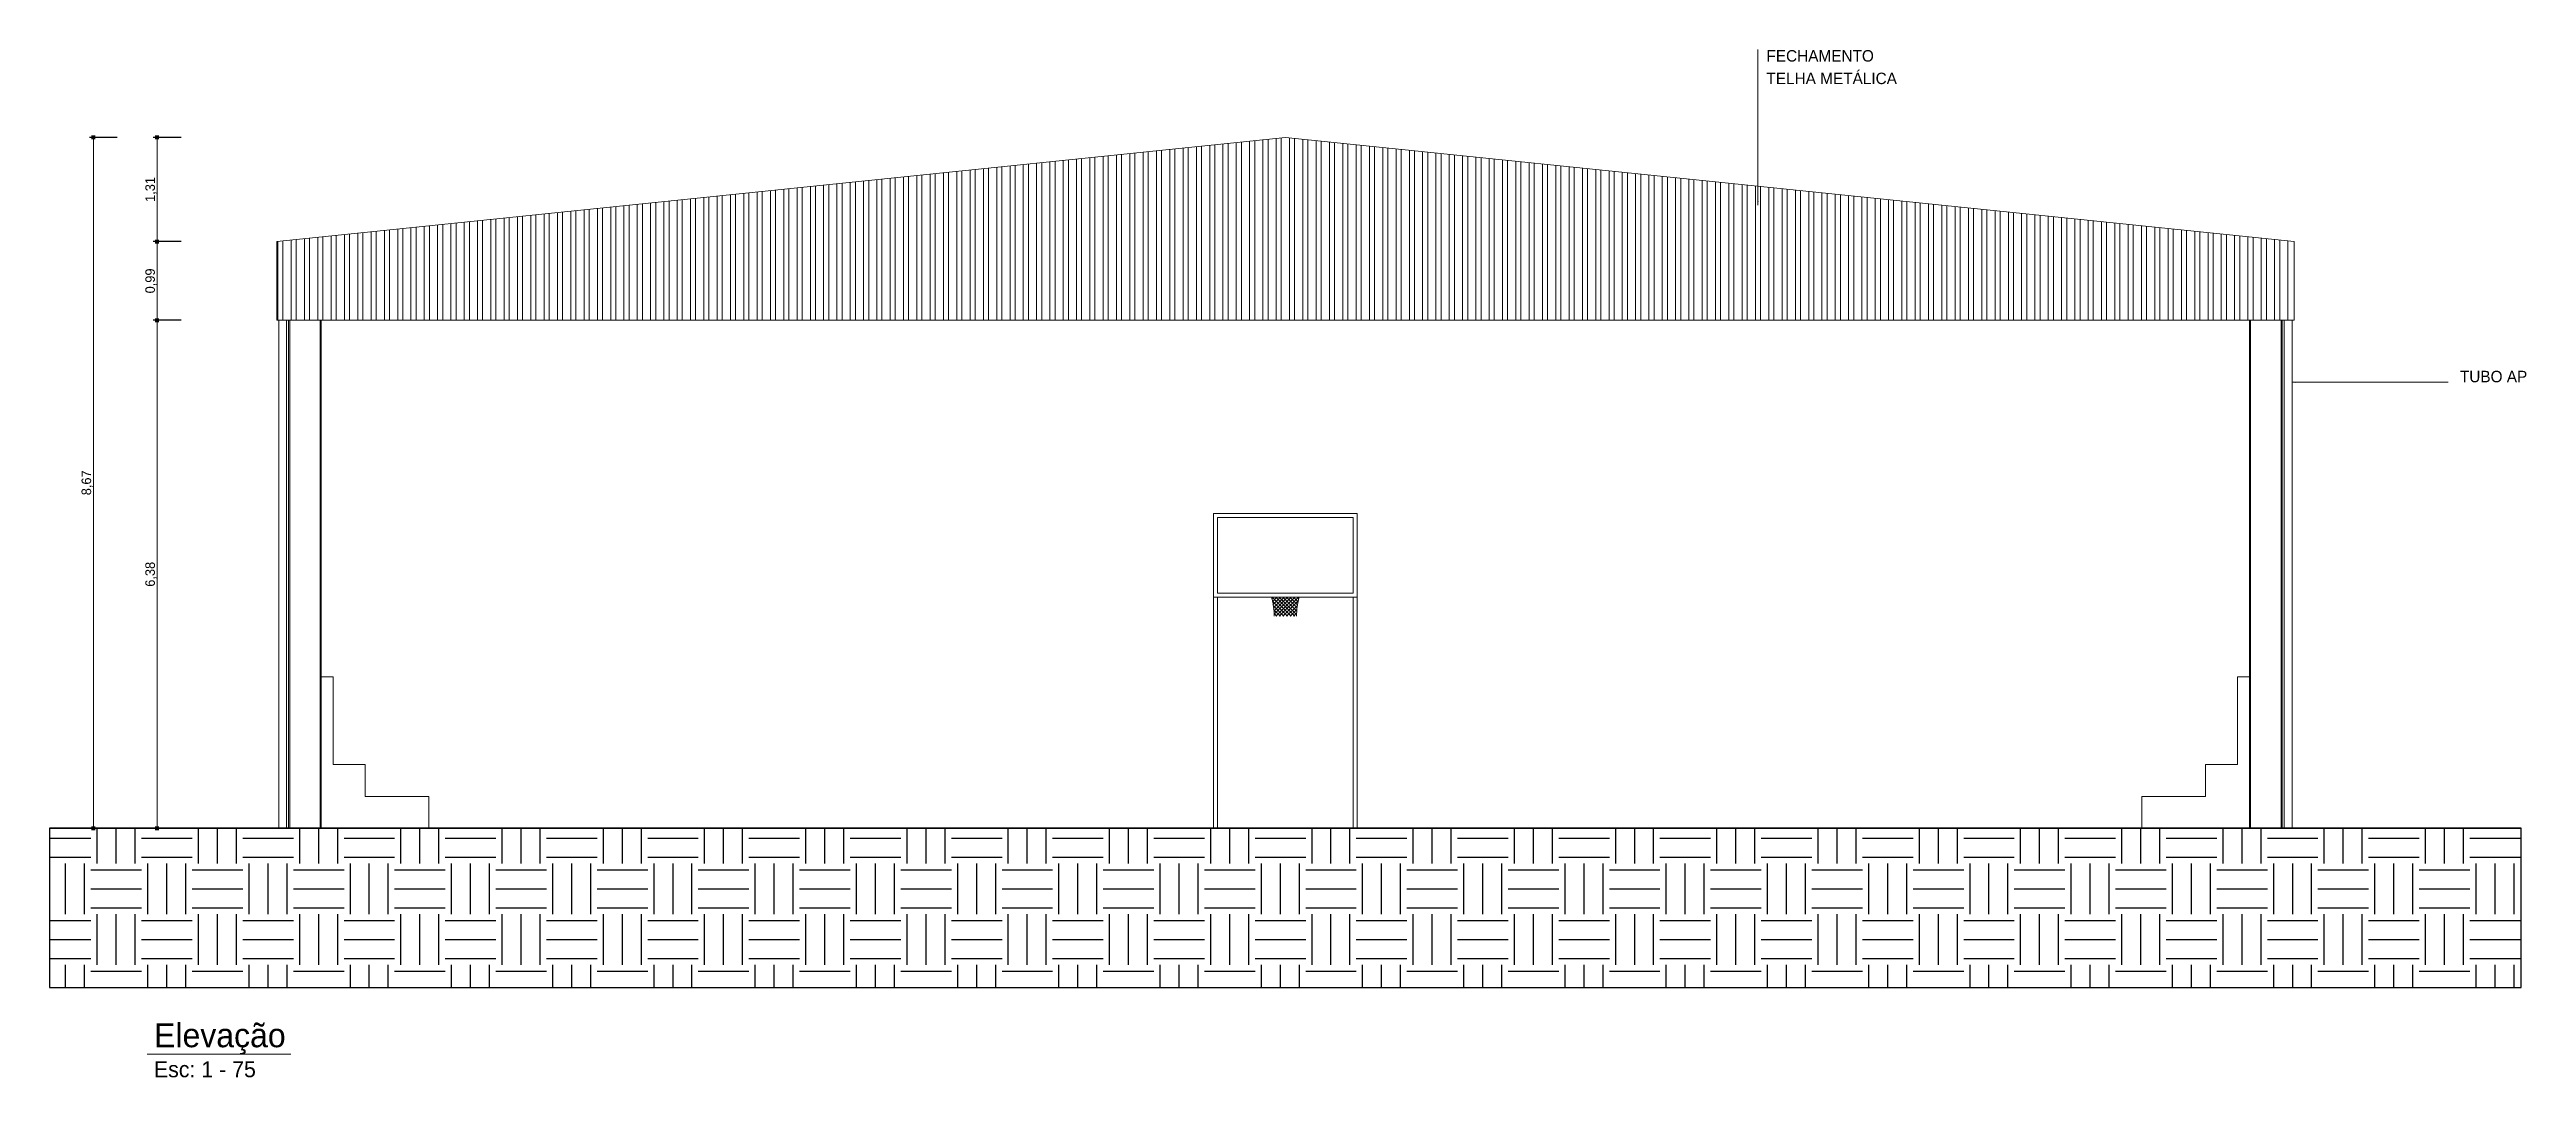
# Model space of a CAD drawing. Header units: millimetres. Extents: x 3006 to 6000, y 1661 to 3774.
# Drawn here: x 4047.61 to 4078.68, y 1805.72 to 1818.62 of the extents above; entities that cross this region are included whole.
import ezdxf

# ---------------------------------------------------------------- set-up
doc = ezdxf.new("R2010")
doc.units = ezdxf.units.MM
doc.header["$LTSCALE"] = 10
for name, color, linetype, lineweight in [('.10', 200, 'Continuous', 9), ('.15', 150, 'Continuous', 15), ('.20', 130, 'Continuous', 20), ('COTAS', 230, 'Continuous', 15)]:
    doc.layers.add(name, color=color, linetype=linetype, lineweight=lineweight)
doc.layers.add('.20 hachura', color=185, linetype='Continuous')
doc.layers.add('Escrita', color=34, linetype='Continuous')
doc.layers.add('Verde', color=7, linetype='Continuous', true_color=0x136734)
doc.styles.add('Texto Wilian', font='himalaya.ttf')
doc.dimstyles.new('Cota 1-75 Exter WMJ', dxfattribs={"dimtxt": 0.12, "dimasz": 0.05, "dimexe": 0.05, "dimexo": 0.1, "dimgap": 0.002, "dimtad": 1, "dimzin": 1, "dimtxsty": 'Texto Wilian', "dimblk": 'BOXFILLED', "dimcen": 2.5, "dimclrd": 230, "dimclre": 230, "dimclrt": 104, "dimazin": 0, "dimtfac": 1, "dimtix": 1, "dimtmove": 0, "dimatfit": 3, "dimfxl": 0.3, "dimfxlon": 1, "dimlwd": 20, "dimarcsym": 1})

msp = doc.modelspace()

# ---------------------------------------------------------------- texts
at = {"layer": 'Escrita', "style": 'Texto Wilian'}
for s, p in [('FECHAMENTO', (4069.146, 1818.467)), ('TELHA METÁLICA', (4069.146, 1818.184)), ('TUBO AP', (4077.846, 1814.442))]:
    msp.add_text(s, height=0.144, dxfattribs=at).set_placement(p)
at = {"layer": 'Escrita', "attachment_point": 1, "style": 'Texto Wilian'}
for s, insert, char_height, width in [('{\\C50;Elevação }', (4048.918, 1806.396), 0.3, 7.44131), ('{\\C50;Esc: 1 - 75}', (4048.916, 1805.919), 0.2, 3.14298)]:
    msp.add_mtext(s, dxfattribs=dict(at, insert=insert, char_height=char_height, width=width))

# ---------------------------------------------------------------- blocks, each defined once
blk = doc.blocks.new('_BoxFilled')
at = {"color": 0, "linetype": 'ByBlock', "lineweight": -2}
blk.add_line((-0.5, 0), (-1, 0), dxfattribs=at)
at = {"color": 0, "linetype": 'ByBlock'}
blk.add_solid([(-0.5, 0.5), (0.5, 0.5), (-0.5, -0.5), (0.5, -0.5)], dxfattribs=at)
blk = doc.blocks.new('*D540')
at = {"layer": 'COTAS', "color": 230, "lineweight": -2, "transparency": 16777216}
for p, q in [((4049.256, 1817.516), (4048.906, 1817.516)), ((4049.256, 1816.208), (4048.906, 1816.208))]:
    blk.add_line(p, q, dxfattribs=at)
at = {"layer": 'COTAS', "color": 230, "linetype": 'Continuous', "lineweight": 20, "transparency": 16777216}
blk.add_line((4048.956, 1817.466), (4048.956, 1816.258), dxfattribs=at)
at = {"layer": 'Defpoints', "color": 0, "transparency": 16777216}
for p in [(4050.456, 1817.516), (4048.956, 1816.208), (4050.456, 1816.208)]:
    blk.add_point(p, dxfattribs=at)
at = {"layer": 'COTAS', "color": 230, "lineweight": 20, "transparency": 16777216, "xscale": 0.05, "yscale": 0.05, "zscale": 0.05}
for p, rotation in [((4048.956, 1817.516), 90), ((4048.956, 1816.208), 270)]:
    blk.add_blockref('_BoxFilled', p, dxfattribs=dict(at, rotation=rotation))
at = {"layer": 'COTAS', "color": 104, "transparency": 16777216, "insert": (4048.879, 1816.862), "char_height": 0.12, "attachment_point": 5, "rotation": 90, "style": 'Texto Wilian'}
blk.add_mtext('1,31', dxfattribs=at)
blk = doc.blocks.new('*D541')
at = {"layer": 'COTAS', "color": 230, "lineweight": -2, "transparency": 16777216}
for p, q in [((4049.256, 1816.208), (4048.906, 1816.208)), ((4049.256, 1815.22), (4048.906, 1815.22))]:
    blk.add_line(p, q, dxfattribs=at)
at = {"layer": 'COTAS', "color": 230, "linetype": 'Continuous', "lineweight": 20, "transparency": 16777216}
blk.add_line((4048.956, 1816.158), (4048.956, 1815.27), dxfattribs=at)
at = {"layer": 'Defpoints', "color": 0, "transparency": 16777216}
for p in [(4050.456, 1816.208), (4048.956, 1815.22), (4050.456, 1815.22)]:
    blk.add_point(p, dxfattribs=at)
at = {"layer": 'COTAS', "color": 230, "lineweight": 20, "transparency": 16777216, "xscale": 0.05, "yscale": 0.05, "zscale": 0.05}
for p, rotation in [((4048.956, 1816.208), 90), ((4048.956, 1815.22), 270)]:
    blk.add_blockref('_BoxFilled', p, dxfattribs=dict(at, rotation=rotation))
at = {"layer": 'COTAS', "color": 104, "transparency": 16777216, "insert": (4048.879, 1815.714), "char_height": 0.12, "attachment_point": 5, "rotation": 90, "style": 'Texto Wilian'}
blk.add_mtext('0,99', dxfattribs=at)
blk = doc.blocks.new('*D542')
at = {"layer": 'COTAS', "color": 230, "lineweight": -2, "transparency": 16777216}
for p, q in [((4049.256, 1815.22), (4048.906, 1815.22)), ((4049.256, 1808.844), (4048.906, 1808.844))]:
    blk.add_line(p, q, dxfattribs=at)
at = {"layer": 'COTAS', "color": 230, "linetype": 'Continuous', "lineweight": 20, "transparency": 16777216}
blk.add_line((4048.956, 1815.17), (4048.956, 1808.894), dxfattribs=at)
at = {"layer": 'Defpoints', "color": 0, "transparency": 16777216}
for p in [(4050.456, 1815.22), (4048.956, 1808.844), (4051.106, 1808.844)]:
    blk.add_point(p, dxfattribs=at)
at = {"layer": 'COTAS', "color": 230, "lineweight": 20, "transparency": 16777216, "xscale": 0.05, "yscale": 0.05, "zscale": 0.05}
for p, rotation in [((4048.956, 1815.22), 90), ((4048.956, 1808.844), 270)]:
    blk.add_blockref('_BoxFilled', p, dxfattribs=dict(at, rotation=rotation))
at = {"layer": 'COTAS', "color": 104, "transparency": 16777216, "insert": (4048.879, 1812.032), "char_height": 0.12, "attachment_point": 5, "rotation": 90, "style": 'Texto Wilian'}
blk.add_mtext('6,38', dxfattribs=at)
blk = doc.blocks.new('*D543')
at = {"layer": 'COTAS', "color": 230, "lineweight": -2, "transparency": 16777216}
for p, q in [((4048.456, 1817.516), (4048.106, 1817.516)), ((4048.456, 1808.844), (4048.106, 1808.844))]:
    blk.add_line(p, q, dxfattribs=at)
at = {"layer": 'COTAS', "color": 230, "linetype": 'Continuous', "lineweight": 20, "transparency": 16777216}
blk.add_line((4048.156, 1817.466), (4048.156, 1808.894), dxfattribs=at)
at = {"layer": 'Defpoints', "color": 0, "transparency": 16777216}
for p in [(4048.756, 1817.516), (4048.156, 1808.844), (4048.756, 1808.844)]:
    blk.add_point(p, dxfattribs=at)
at = {"layer": 'COTAS', "color": 230, "lineweight": 20, "transparency": 16777216, "xscale": 0.05, "yscale": 0.05, "zscale": 0.05}
for p, rotation in [((4048.156, 1817.516), 90), ((4048.156, 1808.844), 270)]:
    blk.add_blockref('_BoxFilled', p, dxfattribs=dict(at, rotation=rotation))
at = {"layer": 'COTAS', "color": 104, "transparency": 16777216, "insert": (4048.079, 1813.18), "char_height": 0.12, "attachment_point": 5, "rotation": 90, "style": 'Texto Wilian'}
blk.add_mtext('8,67', dxfattribs=at)

# ---------------------------------------------------------------- dimensions: what is measured, and where the dimension line sits
at = {"layer": 'COTAS'}
for base, p1, p2, picture, middle in [((4048.156, 1808.844), (4048.756, 1817.516), (4048.756, 1808.844), '*D543', (4048.079, 1813.18)), ((4048.956, 1816.208), (4050.456, 1817.516), (4050.456, 1816.208), '*D540', (4048.879, 1816.862)), ((4048.956, 1815.22), (4050.456, 1816.208), (4050.456, 1815.22), '*D541', (4048.879, 1815.714)), ((4048.956, 1808.844), (4050.456, 1815.22), (4051.106, 1808.844), '*D542', (4048.879, 1812.032))]:
    dim = msp.add_linear_dim(base=base, p1=p1, p2=p2, angle=90, dimstyle='Cota 1-75 Exter WMJ', override={"dimtmove": 1}, dxfattribs=at)
    dim.commit()
    dim.dimension.update_dxf_attribs({"geometry": picture, "text_midpoint": middle})

# ---------------------------------------------------------------- hatches: boundary and pattern name
at = {"layer": '.10', "lineweight": 9}
h = msp.add_hatch(dxfattribs=at)
h.set_pattern_fill('ANSI37', color=200, scale=0.01, style=0)
h.set_pattern_definition([(135, (4164.787867, 1739.84932), (0.02245064, 0.02245064), []), (45, (4164.787867, 1739.84932), (0.02245064, -0.02245064), [])])
edge = h.paths.add_edge_path()
edge.add_line((4063.284, 1811.744), (4063.111, 1811.744))
edge.add_line((4063.111, 1811.744), (4063.111, 1811.505))
edge.add_line((4063.111, 1811.505), (4063.251, 1811.505))
edge.add_arc((4064.149, 1811.505), 0.898, 164.5196, 180, ccw=False)
edge = h.paths.add_edge_path()
edge.add_line((4063.111, 1811.744), (4062.939, 1811.744))
edge.add_arc((4062.073, 1811.505), 0.898, 0, 15.4804, ccw=False)
edge.add_line((4062.971, 1811.505), (4063.111, 1811.505))
edge.add_line((4063.111, 1811.505), (4063.111, 1811.744))
at = {"layer": '.20 hachura', "true_color": 0xc2a3a3}
h = msp.add_hatch(dxfattribs=at)
h.set_pattern_fill('EARTH', color=253, scale=0.1)
h.paths.add_polyline_path([(4047.606, 1808.844), (4047.606, 1806.844), (4078.616, 1806.844), (4078.616, 1808.844)])

# ---------------------------------------------------------------- linework, layer by layer
at = {"layer": '.10', "color": 200, "lineweight": 9}
for p, q in [((4062.211, 1811.744), (4062.211, 1808.844)), ((4062.261, 1811.744), (4062.261, 1808.844)), ((4063.961, 1811.744), (4063.961, 1808.844)), ((4064.011, 1811.744), (4064.011, 1808.844))]:
    msp.add_line(p, q, dxfattribs=at)
for points in [[(4062.211, 1812.794), (4064.011, 1812.794), (4064.011, 1811.744), (4062.211, 1811.744)], [(4062.261, 1812.744), (4063.961, 1812.744), (4063.961, 1811.794), (4062.261, 1811.794)]]:
    msp.add_lwpolyline(points, close=True, dxfattribs=at)
for points in [[(4051.016, 1808.844), (4051.016, 1810.744), (4051.166, 1810.744), (4051.166, 1809.644), (4051.566, 1809.644), (4051.566, 1809.244), (4052.366, 1809.244), (4052.366, 1808.844)], [(4075.206, 1808.844), (4075.206, 1810.744), (4075.056, 1810.744), (4075.056, 1809.644), (4074.656, 1809.644), (4074.656, 1809.244), (4073.856, 1809.244), (4073.856, 1808.844)]]:
    msp.add_lwpolyline(points, dxfattribs=at)
for centre, start, end in [((4062.073, 1811.505), 0, 15.4804), ((4064.149, 1811.505), 164.5196, 180)]:
    msp.add_arc(centre, 0.898, start, end, dxfattribs=at)
at = {"layer": '.15', "color": 150, "lineweight": 15}
for p, q in [((4050.456, 1816.208), (4063.111, 1817.516)), ((4060.658, 1817.263), (4060.658, 1815.22)), ((4060.722, 1817.269), (4060.722, 1815.22)), ((4060.825, 1817.28), (4060.825, 1815.22)), ((4060.889, 1817.287), (4060.889, 1815.22)), ((4060.992, 1817.297), (4060.992, 1815.22)), ((4061.056, 1817.304), (4061.056, 1815.22)), ((4061.159, 1817.314), (4061.159, 1815.22)), ((4061.223, 1817.321), (4061.223, 1815.22)), ((4061.326, 1817.332), (4061.326, 1815.22)), ((4061.39, 1817.338), (4061.39, 1815.22)), ((4061.493, 1817.349), (4061.493, 1815.22)), ((4061.557, 1817.356), (4061.557, 1815.22)), ((4061.66, 1817.366), (4061.66, 1815.22)), ((4061.724, 1817.373), (4061.724, 1815.22)), ((4061.827, 1817.383), (4061.827, 1815.22)), ((4061.891, 1817.39), (4061.891, 1815.22)), ((4061.994, 1817.401), (4061.994, 1815.22)), ((4062.058, 1817.407), (4062.058, 1815.22)), ((4062.161, 1817.418), (4062.161, 1815.22)), ((4062.225, 1817.425), (4062.225, 1815.22)), ((4062.328, 1817.435), (4062.328, 1815.22)), ((4062.392, 1817.442), (4062.392, 1815.22)), ((4062.495, 1817.452), (4062.495, 1815.22)), ((4062.559, 1817.459), (4062.559, 1815.22)), ((4062.662, 1817.47), (4062.662, 1815.22)), ((4062.726, 1817.476), (4062.726, 1815.22)), ((4062.829, 1817.487), (4062.829, 1815.22)), ((4062.893, 1817.494), (4062.893, 1815.22)), ((4062.996, 1817.504), (4062.996, 1815.22)), ((4063.06, 1817.511), (4063.06, 1815.22)), ((4075.766, 1816.208), (4063.111, 1817.516)), ((4063.163, 1817.511), (4063.163, 1815.22)), ((4063.227, 1817.504), (4063.227, 1815.22)), ((4063.33, 1817.494), (4063.33, 1815.22)), ((4063.394, 1817.487), (4063.394, 1815.22)), ((4063.497, 1817.476), (4063.497, 1815.22)), ((4063.561, 1817.47), (4063.561, 1815.22)), ((4063.664, 1817.459), (4063.664, 1815.22)), ((4063.728, 1817.452), (4063.728, 1815.22)), ((4063.831, 1817.442), (4063.831, 1815.22)), ((4063.895, 1817.435), (4063.895, 1815.22)), ((4063.998, 1817.425), (4063.998, 1815.22)), ((4064.062, 1817.418), (4064.062, 1815.22)), ((4064.165, 1817.407), (4064.165, 1815.22)), ((4064.229, 1817.401), (4064.229, 1815.22)), ((4064.332, 1817.39), (4064.332, 1815.22)), ((4064.396, 1817.383), (4064.396, 1815.22)), ((4064.499, 1817.373), (4064.499, 1815.22)), ((4064.563, 1817.366), (4064.563, 1815.22)), ((4064.666, 1817.356), (4064.666, 1815.22)), ((4064.73, 1817.349), (4064.73, 1815.22)), ((4064.833, 1817.338), (4064.833, 1815.22)), ((4064.897, 1817.332), (4064.897, 1815.22)), ((4065, 1817.321), (4065, 1815.22)), ((4065.064, 1817.314), (4065.064, 1815.22)), ((4065.167, 1817.304), (4065.167, 1815.22)), ((4065.231, 1817.297), (4065.231, 1815.22)), ((4065.334, 1817.287), (4065.334, 1815.22)), ((4065.398, 1817.28), (4065.398, 1815.22)), ((4065.501, 1817.269), (4065.501, 1815.22)), ((4065.565, 1817.263), (4065.565, 1815.22)), ((4057.652, 1816.952), (4057.652, 1815.22)), ((4057.716, 1816.959), (4057.716, 1815.22)), ((4057.819, 1816.969), (4057.819, 1815.22)), ((4057.883, 1816.976), (4057.883, 1815.22)), ((4057.986, 1816.986), (4057.986, 1815.22)), ((4058.05, 1816.993), (4058.05, 1815.22)), ((4058.153, 1817.004), (4058.153, 1815.22)), ((4058.217, 1817.01), (4058.217, 1815.22)), ((4058.32, 1817.021), (4058.32, 1815.22)), ((4058.384, 1817.028), (4058.384, 1815.22)), ((4058.487, 1817.038), (4058.487, 1815.22)), ((4058.551, 1817.045), (4058.551, 1815.22)), ((4058.654, 1817.056), (4058.654, 1815.22)), ((4058.718, 1817.062), (4058.718, 1815.22)), ((4058.821, 1817.073), (4058.821, 1815.22)), ((4058.885, 1817.079), (4058.885, 1815.22)), ((4058.988, 1817.09), (4058.988, 1815.22)), ((4059.052, 1817.097), (4059.052, 1815.22)), ((4059.155, 1817.107), (4059.155, 1815.22)), ((4059.219, 1817.114), (4059.219, 1815.22)), ((4059.322, 1817.125), (4059.322, 1815.22)), ((4059.386, 1817.131), (4059.386, 1815.22)), ((4059.489, 1817.142), (4059.489, 1815.22)), ((4059.553, 1817.148), (4059.553, 1815.22)), ((4059.656, 1817.159), (4059.656, 1815.22)), ((4059.72, 1817.166), (4059.72, 1815.22)), ((4059.823, 1817.176), (4059.823, 1815.22)), ((4059.887, 1817.183), (4059.887, 1815.22)), ((4059.99, 1817.194), (4059.99, 1815.22)), ((4060.054, 1817.2), (4060.054, 1815.22)), ((4060.157, 1817.211), (4060.157, 1815.22)), ((4060.221, 1817.217), (4060.221, 1815.22)), ((4060.324, 1817.228), (4060.324, 1815.22)), ((4060.388, 1817.235), (4060.388, 1815.22)), ((4060.491, 1817.245), (4060.491, 1815.22)), ((4060.555, 1817.252), (4060.555, 1815.22)), ((4065.668, 1817.252), (4065.668, 1815.22)), ((4065.732, 1817.245), (4065.732, 1815.22)), ((4065.835, 1817.235), (4065.835, 1815.22)), ((4065.899, 1817.228), (4065.899, 1815.22)), ((4066.002, 1817.217), (4066.002, 1815.22)), ((4066.066, 1817.211), (4066.066, 1815.22)), ((4066.169, 1817.2), (4066.169, 1815.22)), ((4066.233, 1817.194), (4066.233, 1815.22)), ((4066.336, 1817.183), (4066.336, 1815.22)), ((4066.4, 1817.176), (4066.4, 1815.22)), ((4066.503, 1817.166), (4066.503, 1815.22)), ((4066.567, 1817.159), (4066.567, 1815.22)), ((4066.67, 1817.148), (4066.67, 1815.22)), ((4066.734, 1817.142), (4066.734, 1815.22)), ((4066.837, 1817.131), (4066.837, 1815.22)), ((4066.901, 1817.125), (4066.901, 1815.22)), ((4067.004, 1817.114), (4067.004, 1815.22)), ((4067.068, 1817.107), (4067.068, 1815.22)), ((4067.171, 1817.097), (4067.171, 1815.22)), ((4067.235, 1817.09), (4067.235, 1815.22)), ((4067.338, 1817.079), (4067.338, 1815.22)), ((4067.402, 1817.073), (4067.402, 1815.22)), ((4067.505, 1817.062), (4067.505, 1815.22)), ((4067.569, 1817.056), (4067.569, 1815.22)), ((4067.672, 1817.045), (4067.672, 1815.22)), ((4067.736, 1817.038), (4067.736, 1815.22)), ((4067.839, 1817.028), (4067.839, 1815.22)), ((4067.903, 1817.021), (4067.903, 1815.22)), ((4068.006, 1817.01), (4068.006, 1815.22)), ((4068.07, 1817.004), (4068.07, 1815.22)), ((4068.173, 1816.993), (4068.173, 1815.22)), ((4068.237, 1816.986), (4068.237, 1815.22)), ((4068.34, 1816.976), (4068.34, 1815.22)), ((4068.404, 1816.969), (4068.404, 1815.22)), ((4068.507, 1816.959), (4068.507, 1815.22)), ((4068.571, 1816.952), (4068.571, 1815.22)), ((4054.646, 1816.641), (4054.646, 1815.22)), ((4054.71, 1816.648), (4054.71, 1815.22)), ((4054.813, 1816.659), (4054.813, 1815.22)), ((4054.877, 1816.665), (4054.877, 1815.22)), ((4054.98, 1816.676), (4054.98, 1815.22)), ((4055.044, 1816.682), (4055.044, 1815.22)), ((4055.147, 1816.693), (4055.147, 1815.22)), ((4055.211, 1816.7), (4055.211, 1815.22)), ((4055.314, 1816.71), (4055.314, 1815.22)), ((4055.378, 1816.717), (4055.378, 1815.22)), ((4055.481, 1816.728), (4055.481, 1815.22)), ((4055.545, 1816.734), (4055.545, 1815.22)), ((4055.648, 1816.745), (4055.648, 1815.22)), ((4055.712, 1816.751), (4055.712, 1815.22)), ((4055.815, 1816.762), (4055.815, 1815.22)), ((4055.879, 1816.769), (4055.879, 1815.22)), ((4055.982, 1816.779), (4055.982, 1815.22)), ((4056.046, 1816.786), (4056.046, 1815.22)), ((4056.149, 1816.797), (4056.149, 1815.22)), ((4056.213, 1816.803), (4056.213, 1815.22)), ((4056.316, 1816.814), (4056.316, 1815.22)), ((4056.38, 1816.821), (4056.38, 1815.22)), ((4056.483, 1816.831), (4056.483, 1815.22)), ((4056.547, 1816.838), (4056.547, 1815.22)), ((4056.65, 1816.848), (4056.65, 1815.22)), ((4056.714, 1816.855), (4056.714, 1815.22)), ((4056.817, 1816.866), (4056.817, 1815.22)), ((4056.881, 1816.872), (4056.881, 1815.22)), ((4056.984, 1816.883), (4056.984, 1815.22)), ((4057.048, 1816.89), (4057.048, 1815.22)), ((4057.151, 1816.9), (4057.151, 1815.22)), ((4057.215, 1816.907), (4057.215, 1815.22)), ((4057.318, 1816.917), (4057.318, 1815.22)), ((4057.382, 1816.924), (4057.382, 1815.22)), ((4057.485, 1816.935), (4057.485, 1815.22)), ((4057.549, 1816.941), (4057.549, 1815.22)), ((4068.674, 1816.941), (4068.674, 1815.22)), ((4068.738, 1816.935), (4068.738, 1815.22)), ((4068.841, 1816.924), (4068.841, 1815.22)), ((4068.905, 1816.917), (4068.905, 1815.22)), ((4069.008, 1816.907), (4069.008, 1815.22)), ((4069.072, 1816.9), (4069.072, 1815.22)), ((4069.175, 1816.89), (4069.175, 1815.22)), ((4069.239, 1816.883), (4069.239, 1815.22)), ((4069.342, 1816.872), (4069.342, 1815.22)), ((4069.406, 1816.866), (4069.406, 1815.22)), ((4069.509, 1816.855), (4069.509, 1815.22)), ((4069.573, 1816.848), (4069.573, 1815.22)), ((4069.676, 1816.838), (4069.676, 1815.22)), ((4069.74, 1816.831), (4069.74, 1815.22)), ((4069.843, 1816.821), (4069.843, 1815.22)), ((4069.907, 1816.814), (4069.907, 1815.22)), ((4070.01, 1816.803), (4070.01, 1815.22)), ((4070.074, 1816.797), (4070.074, 1815.22)), ((4070.177, 1816.786), (4070.177, 1815.22)), ((4070.241, 1816.779), (4070.241, 1815.22)), ((4070.344, 1816.769), (4070.344, 1815.22)), ((4070.408, 1816.762), (4070.408, 1815.22)), ((4070.511, 1816.751), (4070.511, 1815.22)), ((4070.575, 1816.745), (4070.575, 1815.22)), ((4070.678, 1816.734), (4070.678, 1815.22)), ((4070.742, 1816.728), (4070.742, 1815.22)), ((4070.845, 1816.717), (4070.845, 1815.22)), ((4070.909, 1816.71), (4070.909, 1815.22)), ((4071.012, 1816.7), (4071.012, 1815.22)), ((4071.076, 1816.693), (4071.076, 1815.22)), ((4071.179, 1816.682), (4071.179, 1815.22)), ((4071.243, 1816.676), (4071.243, 1815.22)), ((4071.346, 1816.665), (4071.346, 1815.22)), ((4071.41, 1816.659), (4071.41, 1815.22)), ((4071.513, 1816.648), (4071.513, 1815.22)), ((4071.577, 1816.641), (4071.577, 1815.22)), ((4051.64, 1816.331), (4051.64, 1815.22)), ((4051.704, 1816.337), (4051.704, 1815.22)), ((4051.807, 1816.348), (4051.807, 1815.22)), ((4051.871, 1816.355), (4051.871, 1815.22)), ((4051.974, 1816.365), (4051.974, 1815.22)), ((4052.038, 1816.372), (4052.038, 1815.22)), ((4052.141, 1816.382), (4052.141, 1815.22)), ((4052.205, 1816.389), (4052.205, 1815.22)), ((4052.308, 1816.4), (4052.308, 1815.22)), ((4052.372, 1816.406), (4052.372, 1815.22)), ((4052.475, 1816.417), (4052.475, 1815.22)), ((4052.539, 1816.424), (4052.539, 1815.22)), ((4052.642, 1816.434), (4052.642, 1815.22)), ((4052.706, 1816.441), (4052.706, 1815.22)), ((4052.809, 1816.451), (4052.809, 1815.22)), ((4052.873, 1816.458), (4052.873, 1815.22)), ((4052.976, 1816.469), (4052.976, 1815.22)), ((4053.04, 1816.475), (4053.04, 1815.22)), ((4053.143, 1816.486), (4053.143, 1815.22)), ((4053.207, 1816.493), (4053.207, 1815.22)), ((4053.31, 1816.503), (4053.31, 1815.22)), ((4053.374, 1816.51), (4053.374, 1815.22)), ((4053.477, 1816.52), (4053.477, 1815.22)), ((4053.541, 1816.527), (4053.541, 1815.22)), ((4053.644, 1816.538), (4053.644, 1815.22)), ((4053.708, 1816.544), (4053.708, 1815.22)), ((4053.811, 1816.555), (4053.811, 1815.22)), ((4053.875, 1816.562), (4053.875, 1815.22)), ((4053.978, 1816.572), (4053.978, 1815.22)), ((4054.042, 1816.579), (4054.042, 1815.22)), ((4054.145, 1816.59), (4054.145, 1815.22)), ((4054.209, 1816.596), (4054.209, 1815.22)), ((4054.312, 1816.607), (4054.312, 1815.22)), ((4054.376, 1816.613), (4054.376, 1815.22)), ((4054.479, 1816.624), (4054.479, 1815.22)), ((4054.543, 1816.631), (4054.543, 1815.22)), ((4071.68, 1816.631), (4071.68, 1815.22)), ((4071.744, 1816.624), (4071.744, 1815.22)), ((4071.847, 1816.613), (4071.847, 1815.22)), ((4071.911, 1816.607), (4071.911, 1815.22)), ((4072.014, 1816.596), (4072.014, 1815.22)), ((4072.078, 1816.59), (4072.078, 1815.22)), ((4072.181, 1816.579), (4072.181, 1815.22)), ((4072.245, 1816.572), (4072.245, 1815.22)), ((4072.348, 1816.562), (4072.348, 1815.22)), ((4072.412, 1816.555), (4072.412, 1815.22)), ((4072.515, 1816.544), (4072.515, 1815.22)), ((4072.579, 1816.538), (4072.579, 1815.22)), ((4072.682, 1816.527), (4072.682, 1815.22)), ((4072.746, 1816.52), (4072.746, 1815.22)), ((4072.849, 1816.51), (4072.849, 1815.22)), ((4072.913, 1816.503), (4072.913, 1815.22)), ((4073.016, 1816.493), (4073.016, 1815.22)), ((4073.08, 1816.486), (4073.08, 1815.22)), ((4073.183, 1816.475), (4073.183, 1815.22)), ((4073.247, 1816.469), (4073.247, 1815.22)), ((4073.35, 1816.458), (4073.35, 1815.22)), ((4073.414, 1816.451), (4073.414, 1815.22)), ((4073.517, 1816.441), (4073.517, 1815.22)), ((4073.581, 1816.434), (4073.581, 1815.22)), ((4073.684, 1816.424), (4073.684, 1815.22)), ((4073.748, 1816.417), (4073.748, 1815.22)), ((4073.851, 1816.406), (4073.851, 1815.22)), ((4073.915, 1816.4), (4073.915, 1815.22)), ((4074.018, 1816.389), (4074.018, 1815.22)), ((4074.082, 1816.382), (4074.082, 1815.22)), ((4074.185, 1816.372), (4074.185, 1815.22)), ((4074.249, 1816.365), (4074.249, 1815.22)), ((4074.352, 1816.355), (4074.352, 1815.22)), ((4074.416, 1816.348), (4074.416, 1815.22)), ((4074.519, 1816.337), (4074.519, 1815.22)), ((4074.583, 1816.331), (4074.583, 1815.22)), ((4050.456, 1816.208), (4050.456, 1815.22)), ((4050.471, 1816.21), (4050.471, 1815.22)), ((4050.535, 1816.216), (4050.535, 1815.22)), ((4050.638, 1816.227), (4050.638, 1815.22)), ((4050.702, 1816.234), (4050.702, 1815.22)), ((4050.805, 1816.244), (4050.805, 1815.22)), ((4050.869, 1816.251), (4050.869, 1815.22)), ((4050.972, 1816.262), (4050.972, 1815.22)), ((4051.036, 1816.268), (4051.036, 1815.22)), ((4051.139, 1816.279), (4051.139, 1815.22)), ((4051.203, 1816.285), (4051.203, 1815.22)), ((4051.306, 1816.296), (4051.306, 1815.22)), ((4051.37, 1816.303), (4051.37, 1815.22)), ((4051.473, 1816.313), (4051.473, 1815.22)), ((4051.537, 1816.32), (4051.537, 1815.22)), ((4074.686, 1816.32), (4074.686, 1815.22)), ((4074.75, 1816.313), (4074.75, 1815.22)), ((4074.853, 1816.303), (4074.853, 1815.22)), ((4074.917, 1816.296), (4074.917, 1815.22)), ((4075.02, 1816.285), (4075.02, 1815.22)), ((4075.084, 1816.279), (4075.084, 1815.22)), ((4075.187, 1816.268), (4075.187, 1815.22)), ((4075.251, 1816.262), (4075.251, 1815.22)), ((4075.354, 1816.251), (4075.354, 1815.22)), ((4075.418, 1816.244), (4075.418, 1815.22)), ((4075.521, 1816.234), (4075.521, 1815.22)), ((4075.585, 1816.227), (4075.585, 1815.22)), ((4075.688, 1816.216), (4075.688, 1815.22)), ((4075.766, 1816.208), (4075.766, 1815.22)), ((4075.766, 1815.22), (4050.456, 1815.22))]:
    msp.add_line(p, q, dxfattribs=at)
at = {"layer": '.20', "color": 130, "lineweight": 20}
for p, q in [((4050.481, 1815.22), (4050.481, 1808.844)), ((4050.581, 1815.22), (4050.581, 1808.844)), ((4050.606, 1815.22), (4050.606, 1808.844)), ((4050.621, 1815.22), (4050.621, 1808.844)), ((4051.002, 1815.22), (4051.002, 1808.844)), ((4051.016, 1815.22), (4051.016, 1808.844)), ((4075.206, 1815.22), (4075.206, 1808.844)), ((4075.221, 1815.22), (4075.221, 1808.844)), ((4075.602, 1815.22), (4075.602, 1808.844)), ((4075.616, 1815.22), (4075.616, 1808.844)), ((4075.641, 1815.22), (4075.641, 1808.844)), ((4075.741, 1815.22), (4075.741, 1808.844))]:
    msp.add_line(p, q, dxfattribs=at)
at = {"layer": '.20 hachura', "color": 253, "true_color": 0xc2a3a3}
msp.add_line((4047.606, 1808.844), (4078.616, 1808.844), dxfattribs=at)
msp.add_lwpolyline([(4078.616, 1808.844), (4047.606, 1808.844), (4047.606, 1806.844), (4078.616, 1806.844)], close=True, dxfattribs=at)
at = {"layer": 'Verde', "color": 106, "lineweight": 9}
msp.add_line((4048.83, 1806.011), (4050.634, 1806.011), dxfattribs=at)

msp.set_redraw_order([(e.dxf.handle, doc.entitydb.next_handle()) for e in msp.query("TEXT MTEXT ATTDEF DIMENSION ARC_DIMENSION")])  # texts and dimensions are drawn at this point

# ---------------------------------------------------------------- leaders
at = {"layer": 'COTAS'}
for points in [[(4069.04, 1816.665), (4069.04, 1818.618)], [(4075.741, 1814.442), (4077.7, 1814.442)]]:
    msp.add_leader(points, dimstyle='Cota 1-75 Exter WMJ', override={"dimtmove": 1}, dxfattribs=at)

doc.saveas('drawing.dxf')
